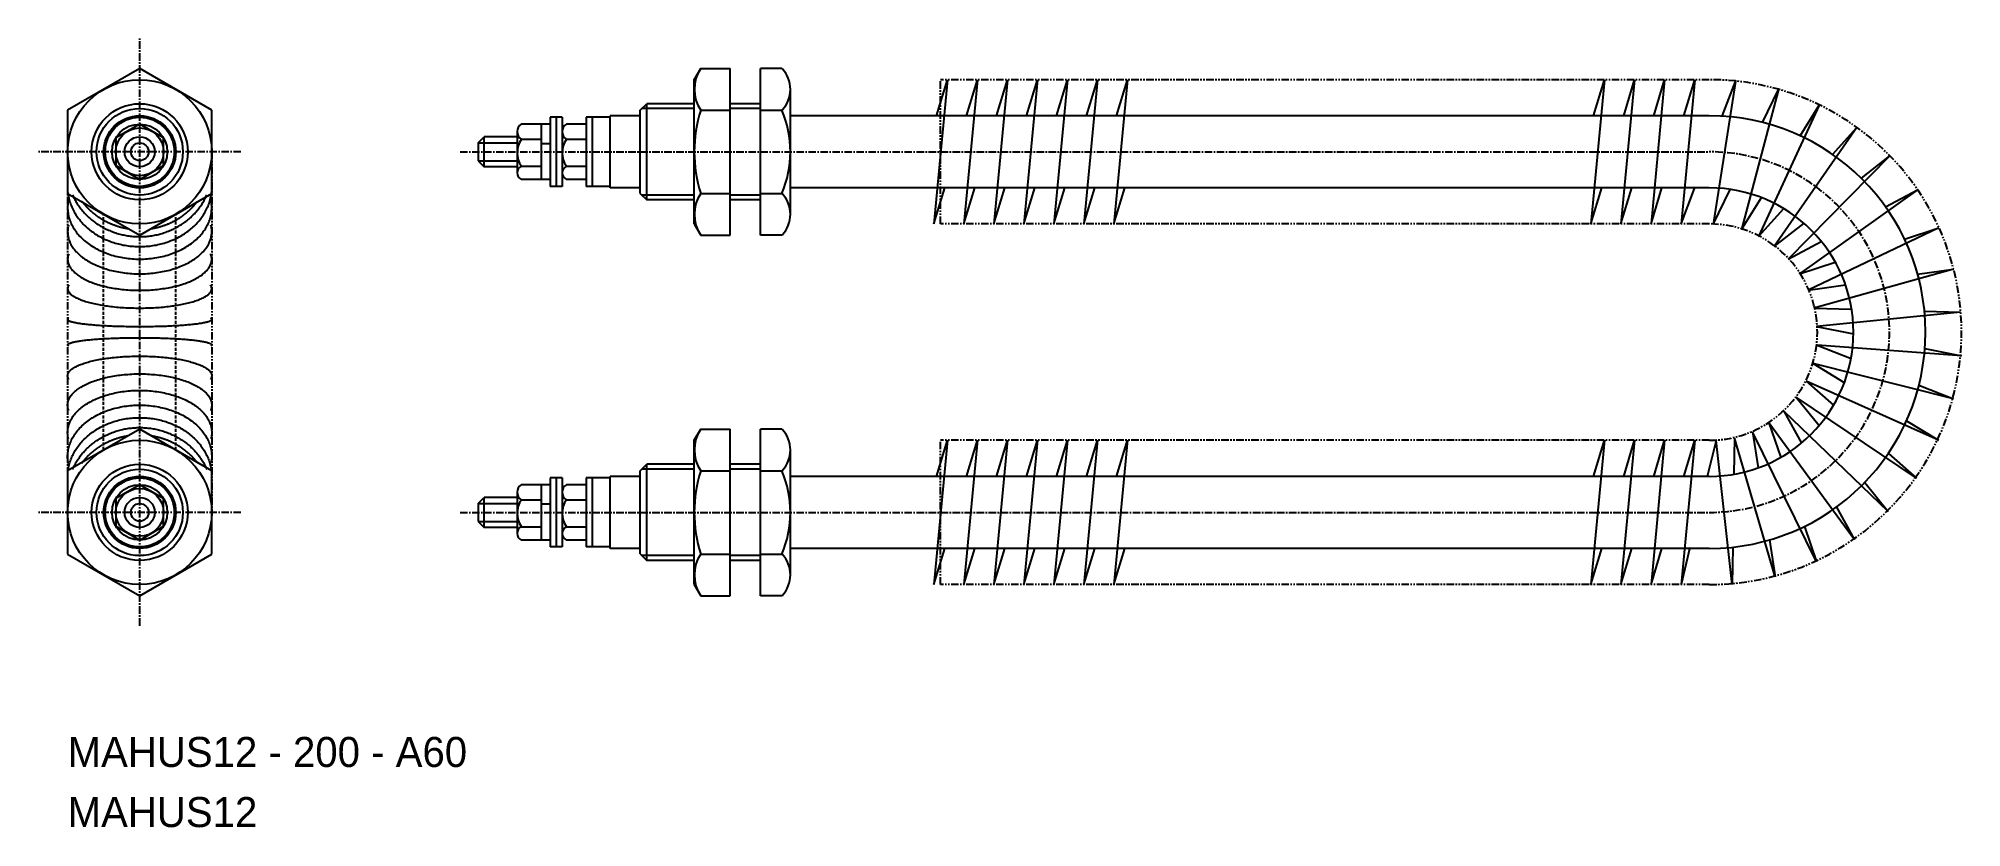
# Model space of a CAD drawing. Extents: x -5 to 315, y 1 to 133.
import ezdxf
from ezdxf.enums import TextEntityAlignment as Align

# ---------------------------------------------------------------- set-up
doc = ezdxf.new("R2010")
doc.units = 0
for name, pattern in [('CENTER', [2, 1.25, -0.25, 0.25, -0.25]), ('DASHED', [0.75, 0.5, -0.25]), ('PHANTOM', [2.5, 1.25, -0.25, 0.25, -0.25, 0.25, -0.25])]:
    doc.linetypes.add(name, pattern=pattern)
doc.layers.get('0').update_dxf_attribs({"linetype": 'CONTINUOUS'})
doc.layers.add('CENTER', color=1, linetype='CENTER')

msp = doc.modelspace()

# ---------------------------------------------------------------- texts
for s, p in [('MAHUS12 - 200 - A60', (0, 10)), ('MAHUS12', (0, 0))]:
    msp.add_text(s, height=5).set_placement(p, align=Align.BOTTOM_LEFT)

# ---------------------------------------------------------------- linework, layer by layer
at = {"color": 7, "linetype": 'CONTINUOUS'}
for p, q in [((12, 127.71), (0, 120.78)), ((24, 120.78), (12, 127.71)), ((104.34, 125.86), (105.41, 127.71)), ((104.34, 101.86), (104.34, 125.86)), ((105.41, 127.71), (110.34, 127.71)), ((110.34, 100), (110.34, 127.71)), ((115.34, 100), (115.34, 127.71)), ((118.94, 127.71), (115.34, 127.71)), ((146.48, 125.86), (144.21, 101.86)), ((144.66, 119.86), (146.48, 125.86)), ((151.48, 125.86), (149.21, 101.86)), ((149.66, 119.86), (151.48, 125.86)), ((156.48, 125.86), (154.21, 101.86)), ((154.66, 119.86), (156.48, 125.86)), ((161.48, 125.86), (159.21, 101.86)), ((159.66, 119.86), (161.48, 125.86)), ((166.48, 125.86), (164.21, 101.86)), ((164.66, 119.86), (166.48, 125.86)), ((171.48, 125.86), (169.21, 101.86)), ((169.66, 119.86), (171.48, 125.86)), ((176.48, 125.86), (174.21, 101.86)), ((174.66, 119.86), (176.48, 125.86)), ((255.91, 125.86), (253.64, 101.86)), ((254.09, 119.86), (255.91, 125.86)), ((260.91, 125.86), (258.64, 101.86)), ((259.09, 119.86), (260.91, 125.86)), ((265.91, 125.86), (263.64, 101.86)), ((264.09, 119.86), (265.91, 125.86)), ((270.91, 125.86), (268.64, 101.86)), ((269.09, 119.86), (270.91, 125.86)), ((277.72, 125.57), (273.99, 101.75)), ((275.51, 119.79), (277.72, 125.57)), ((95.34, 120.77), (96.43, 121.86)), ((96.43, 105.86), (96.43, 121.86)), ((104.34, 121.86), (96.43, 121.86)), ((115.34, 121.86), (110.34, 121.86)), ((120.34, 103.46), (120.34, 124.25)), ((284.86, 124.23), (278.68, 100.92)), ((282.21, 118.75), (284.86, 124.23)), ((0, 120.78), (0, 106.93)), ((24, 106.93), (24, 120.78)), ((80.34, 119.61), (80.34, 108.11)), ((82.34, 119.61), (80.34, 119.61)), ((81.34, 119.61), (81.34, 108.11)), ((82.34, 119.61), (82.34, 108.11)), ((86.34, 119.61), (86.34, 108.11)), ((90.34, 119.61), (86.34, 119.61)), ((87.34, 119.61), (87.34, 108.11)), ((90.34, 107.86), (90.34, 119.86)), ((95.34, 119.86), (90.34, 119.86)), ((95.34, 106.94), (95.34, 120.77)), ((95.34, 107.86), (95.34, 119.86)), ((105.41, 120.78), (110.34, 120.78)), ((115.34, 120.78), (118.94, 120.78)), ((273.34, 119.86), (120.34, 119.86)), ((291.65, 121.64), (281.55, 99.75)), ((288.45, 116.53), (291.65, 121.64)), ((12, 118.46), (8.02, 116.16)), ((8.02, 116.16), (8.02, 111.56)), ((15.98, 116.16), (12, 118.46)), ((15.98, 111.56), (15.98, 116.16)), ((68.34, 115.36), (69.34, 116.36)), ((68.34, 115.36), (68.34, 112.36)), ((69.34, 111.36), (69.34, 116.36)), ((74.84, 116.36), (69.34, 116.36)), ((74.84, 117.21), (74.84, 110.36)), ((80.34, 118.46), (75.54, 118.46)), ((75.54, 115.96), (78.84, 115.96)), ((78.84, 118.46), (78.84, 109.26)), ((86.34, 118.46), (83.04, 118.46)), ((83.04, 115.96), (86.34, 115.96)), ((297.89, 117.91), (284.17, 98.09)), ((293.87, 113.43), (297.89, 117.91)), ((68.34, 112.36), (69.34, 111.36)), ((78.84, 115.26), (80.34, 115.26)), ((110.34, 113.86), (110.34, 113.86)), ((303.4, 113.17), (286.47, 96)), ((298.66, 109.45), (303.4, 113.17)), ((8.02, 111.56), (12, 109.26)), ((12, 109.26), (15.98, 111.56)), ((74.84, 111.36), (69.34, 111.36)), ((75.54, 111.46), (78.84, 111.46)), ((80.34, 109.26), (75.54, 109.26)), ((83.04, 111.46), (86.34, 111.46)), ((86.34, 109.26), (83.04, 109.26)), ((0, 106.93), (12, 100)), ((12, 100), (24, 106.93)), ((82.34, 108.11), (80.34, 108.11)), ((90.34, 108.11), (86.34, 108.11)), ((95.34, 107.86), (90.34, 107.86)), ((95.34, 106.94), (96.43, 105.86)), ((104.34, 105.86), (96.43, 105.86)), ((105.41, 106.93), (110.34, 106.93)), ((110.34, 106.93), (110.34, 106.93)), ((115.34, 105.86), (110.34, 105.86)), ((115.34, 106.93), (118.94, 106.93)), ((273.34, 107.86), (120.34, 107.86)), ((144.21, 101.86), (146.03, 107.86)), ((149.21, 101.86), (151.03, 107.86)), ((154.21, 101.86), (156.03, 107.86)), ((159.21, 101.86), (161.03, 107.86)), ((164.21, 101.86), (166.03, 107.86)), ((169.21, 101.86), (171.03, 107.86)), ((174.21, 101.86), (176.03, 107.86)), ((253.64, 101.86), (255.46, 107.86)), ((258.64, 101.86), (260.46, 107.86)), ((263.64, 101.86), (265.46, 107.86)), ((268.64, 101.86), (270.89, 107.73)), ((273.99, 101.75), (276.82, 107.6)), ((278.68, 100.92), (282.01, 106.24)), ((308, 107.54), (288.37, 93.55)), ((302.7, 104.7), (308, 107.54)), ((281.55, 99.75), (285.74, 104.4)), ((104.34, 101.86), (105.41, 100)), ((105.41, 100), (110.34, 100)), ((118.94, 100), (115.34, 100)), ((284.17, 98.09), (289.1, 101.95)), ((311.57, 101.21), (289.82, 90.81)), ((305.85, 99.32), (311.57, 101.21)), ((286.47, 96), (291.99, 98.96)), ((288.37, 93.55), (294.32, 95.52)), ((313.99, 94.35), (290.77, 87.86)), ((308.03, 93.48), (313.99, 94.35)), ((289.82, 90.81), (296.02, 91.72)), ((290.77, 87.86), (297.03, 87.69)), ((315.19, 87.18), (291.2, 84.79)), ((309.17, 87.35), (315.19, 87.18)), ((291.2, 84.79), (297.34, 83.55)), ((315.32, 79.92), (291.28, 81.69)), ((291.28, 81.69), (296.94, 79.46)), ((309.24, 81.15), (315.32, 79.92)), ((314.02, 72.74), (290.64, 78.62)), ((290.64, 78.62), (295.82, 75.46)), ((311.49, 65.89), (289.48, 75.71)), ((289.48, 75.71), (294.04, 71.7)), ((308.24, 75.01), (314.02, 72.74)), ((303.11, 53.99), (285.74, 70.71)), ((285.74, 70.71), (288.67, 65.39)), ((307.82, 59.58), (287.83, 73.05)), ((287.83, 73.05), (291.63, 68.31)), ((12, 67.71), (0, 60.78)), ((24, 60.78), (12, 67.71)), ((104.34, 65.86), (105.41, 67.71)), ((105.41, 67.71), (110.34, 67.71)), ((110.34, 40), (110.34, 67.71)), ((115.34, 40), (115.34, 67.71)), ((118.94, 67.71), (115.34, 67.71)), ((291.19, 45.65), (280.53, 67.27)), ((280.53, 67.27), (281.47, 61.28)), ((297.51, 49.31), (283.28, 68.77)), ((283.28, 68.77), (285.25, 63.02)), ((306.19, 69.12), (311.49, 65.89)), ((104.34, 41.86), (104.34, 65.86)), ((120.34, 43.46), (120.34, 64.25)), ((146.48, 65.86), (144.21, 41.86)), ((144.66, 59.86), (146.48, 65.86)), ((151.48, 65.86), (149.21, 41.86)), ((149.66, 59.86), (151.48, 65.86)), ((156.48, 65.86), (154.21, 41.86)), ((154.66, 59.86), (156.48, 65.86)), ((161.48, 65.86), (159.21, 41.86)), ((159.66, 59.86), (161.48, 65.86)), ((166.48, 65.86), (164.21, 41.86)), ((164.66, 59.86), (166.48, 65.86)), ((171.48, 65.86), (169.21, 41.86)), ((169.66, 59.86), (171.48, 65.86)), ((176.48, 65.86), (174.21, 41.86)), ((174.66, 59.86), (176.48, 65.86)), ((255.91, 65.86), (253.64, 41.86)), ((254.09, 59.86), (255.91, 65.86)), ((260.91, 65.86), (258.64, 41.86)), ((259.09, 59.86), (260.91, 65.86)), ((265.91, 65.86), (263.64, 41.86)), ((264.09, 59.86), (265.91, 65.86)), ((270.91, 65.86), (268.64, 41.86)), ((269.09, 59.86), (270.91, 65.86)), ((274.46, 65.82), (273.01, 59.86)), ((277.15, 41.86), (274.46, 65.82)), ((277.56, 66.28), (277.45, 60.21)), ((284.33, 43.15), (277.56, 66.28)), ((95.34, 60.77), (96.43, 61.86)), ((96.43, 45.86), (96.43, 61.86)), ((104.34, 61.86), (96.43, 61.86)), ((115.34, 61.86), (110.34, 61.86)), ((303.16, 63.68), (307.82, 59.58)), ((0, 60.78), (0, 46.93)), ((12, 58.46), (8.02, 56.16)), ((15.98, 56.16), (12, 58.46)), ((24, 46.93), (24, 60.78)), ((80.34, 58.46), (75.54, 58.46)), ((78.84, 58.46), (78.84, 49.26)), ((80.34, 59.61), (80.34, 48.11)), ((82.34, 59.61), (80.34, 59.61)), ((81.34, 59.61), (81.34, 48.11)), ((82.34, 59.61), (82.34, 48.11)), ((86.34, 58.46), (83.04, 58.46)), ((86.34, 59.61), (86.34, 48.11)), ((90.34, 59.61), (86.34, 59.61)), ((87.34, 59.61), (87.34, 48.11)), ((90.34, 47.86), (90.34, 59.86)), ((95.34, 59.86), (90.34, 59.86)), ((95.34, 46.94), (95.34, 60.77)), ((95.34, 47.86), (95.34, 59.86)), ((105.41, 60.78), (110.34, 60.78)), ((115.34, 60.78), (118.94, 60.78)), ((273.34, 59.86), (120.34, 59.86)), ((299.23, 58.84), (303.11, 53.99)), ((8.02, 56.16), (8.02, 51.56)), ((15.98, 51.56), (15.98, 56.16)), ((68.34, 55.36), (69.34, 56.36)), ((68.34, 55.36), (68.34, 52.36)), ((69.34, 51.36), (69.34, 56.36)), ((74.84, 56.36), (69.34, 56.36)), ((74.84, 57.21), (74.84, 50.36)), ((75.54, 55.96), (78.84, 55.96)), ((78.84, 55.26), (80.34, 55.26)), ((83.04, 55.96), (86.34, 55.96)), ((294.52, 54.75), (297.51, 49.31)), ((8.02, 51.56), (12, 49.26)), ((12, 49.26), (15.98, 51.56)), ((68.34, 52.36), (69.34, 51.36)), ((74.84, 51.36), (69.34, 51.36)), ((75.54, 51.46), (78.84, 51.46)), ((83.04, 51.46), (86.34, 51.46)), ((110.34, 53.86), (110.34, 53.86)), ((289.18, 51.53), (291.19, 45.65)), ((80.34, 49.26), (75.54, 49.26)), ((82.34, 48.11), (80.34, 48.11)), ((86.34, 49.26), (83.04, 49.26)), ((90.34, 48.11), (86.34, 48.11)), ((277.25, 48.07), (277.15, 41.86)), ((283.37, 49.28), (284.33, 43.15)), ((0, 46.93), (12, 40)), ((12, 40), (24, 46.93)), ((95.34, 47.86), (90.34, 47.86)), ((95.34, 46.94), (96.43, 45.86)), ((104.34, 45.86), (96.43, 45.86)), ((105.41, 46.93), (110.34, 46.93)), ((110.34, 46.93), (110.34, 46.93)), ((115.34, 45.86), (110.34, 45.86)), ((115.34, 46.93), (118.94, 46.93)), ((273.34, 47.86), (120.34, 47.86)), ((144.21, 41.86), (146.03, 47.86)), ((149.21, 41.86), (151.03, 47.86)), ((154.21, 41.86), (156.03, 47.86)), ((159.21, 41.86), (161.03, 47.86)), ((164.21, 41.86), (166.03, 47.86)), ((169.21, 41.86), (171.03, 47.86)), ((174.21, 41.86), (176.03, 47.86)), ((253.64, 41.86), (255.46, 47.86)), ((258.64, 41.86), (260.46, 47.86)), ((263.64, 41.86), (265.46, 47.86)), ((270.13, 48), (268.64, 41.86)), ((104.34, 41.86), (105.41, 40)), ((105.41, 40), (110.34, 40)), ((118.94, 40), (115.34, 40))]:
    msp.add_line(p, q, dxfattribs=at)
at = {"color": 3, "linetype": 'PHANTOM'}
for p, q in [((273.34, 125.86), (145.34, 125.86)), ((145.34, 101.86), (145.34, 125.86)), ((0, 113.86), (0, 53.86)), ((24, 113.86), (24, 53.86)), ((273.34, 101.86), (145.34, 101.86)), ((273.34, 65.86), (145.34, 65.86)), ((145.34, 41.86), (145.34, 65.86)), ((273.34, 41.86), (145.34, 41.86))]:
    msp.add_line(p, q, dxfattribs=at)
at = {"color": 3, "linetype": 'CONTINUOUS'}
for p, q in [((104.34, 121.04), (95.61, 121.04)), ((115.34, 121.04), (110.34, 121.04)), ((68.34, 115.36), (74.84, 115.36)), ((68.34, 112.36), (74.84, 112.36)), ((104.34, 106.67), (95.61, 106.67)), ((115.34, 106.67), (110.34, 106.67)), ((104.34, 61.04), (95.61, 61.04)), ((115.34, 61.04), (110.34, 61.04)), ((68.34, 55.36), (74.84, 55.36)), ((68.34, 52.36), (74.84, 52.36)), ((104.34, 46.67), (95.61, 46.67)), ((115.34, 46.67), (110.34, 46.67))]:
    msp.add_line(p, q, dxfattribs=at)
at = {"color": 3, "linetype": 'DASHED'}
for p, q in [((6, 64.25), (6, 103.46)), ((18, 64.25), (18, 103.46))]:
    msp.add_line(p, q, dxfattribs=at)
at = {"color": 7, "linetype": 'CONTINUOUS'}
for points in [[(0.11, 105.73, 0), (0.07, 105.5, 0), (0.04, 105.27, 0), (0.02, 105.05, 0), (0, 104.82, 0), (0, 104.59, 0), (0, 104.36, 0), (0.02, 104.13, 0), (0.04, 103.9, 0), (0.07, 103.68, 0), (0.11, 103.45, 0), (0.15, 103.22, 0), (0.21, 103, 0), (0.27, 102.77, 0), (0.34, 102.55, 0), (0.42, 102.33, 0), (0.51, 102.11, 0), (0.61, 101.89, 0), (0.71, 101.68, 0), (0.82, 101.46, 0), (0.94, 101.25, 0), (1.07, 101.04, 0), (1.21, 100.83, 0), (1.35, 100.63, 0), (1.5, 100.43, 0), (1.66, 100.23, 0), (1.83, 100.03, 0), (2, 99.84, 0), (2.18, 99.65, 0), (2.37, 99.47, 0), (2.56, 99.29, 0), (2.76, 99.11, 0), (2.97, 98.93, 0), (3.18, 98.76, 0), (3.4, 98.6, 0), (3.63, 98.44, 0), (3.86, 98.28, 0), (4.1, 98.13, 0), (4.34, 97.98, 0), (4.59, 97.84, 0), (4.84, 97.7, 0), (5.1, 97.56, 0), (5.36, 97.43, 0), (5.63, 97.31, 0), (5.91, 97.19, 0), (6.18, 97.08, 0), (6.47, 96.97, 0), (6.75, 96.87, 0), (7.04, 96.77, 0), (7.33, 96.68, 0), (7.63, 96.59, 0), (7.93, 96.51, 0), (8.23, 96.44, 0), (8.53, 96.37, 0), (8.84, 96.31, 0), (9.15, 96.25, 0), (9.46, 96.2, 0), (9.78, 96.15, 0), (10.09, 96.11, 0), (10.41, 96.08, 0), (10.72, 96.05, 0), (11.04, 96.03, 0), (11.36, 96.02, 0), (11.68, 96.01, 0), (12, 96, 0), (12.32, 96.01, 0), (12.64, 96.02, 0), (12.96, 96.03, 0), (13.28, 96.05, 0), (13.59, 96.08, 0), (13.91, 96.11, 0), (14.22, 96.15, 0), (14.54, 96.2, 0), (14.85, 96.25, 0), (15.16, 96.31, 0), (15.47, 96.37, 0), (15.77, 96.44, 0), (16.07, 96.51, 0), (16.37, 96.59, 0), (16.67, 96.68, 0), (16.96, 96.77, 0), (17.25, 96.87, 0), (17.53, 96.97, 0), (17.82, 97.08, 0), (18.09, 97.19, 0), (18.37, 97.31, 0), (18.64, 97.43, 0), (18.9, 97.56, 0), (19.16, 97.7, 0), (19.41, 97.84, 0), (19.66, 97.98, 0), (19.9, 98.13, 0), (20.14, 98.28, 0), (20.37, 98.44, 0), (20.6, 98.6, 0), (20.82, 98.76, 0), (21.03, 98.93, 0), (21.24, 99.11, 0), (21.44, 99.29, 0), (21.63, 99.47, 0), (21.82, 99.65, 0), (22, 99.84, 0), (22.17, 100.03, 0), (22.34, 100.23, 0), (22.5, 100.43, 0), (22.65, 100.63, 0), (22.79, 100.83, 0), (22.93, 101.04, 0), (23.06, 101.25, 0), (23.18, 101.46, 0), (23.29, 101.68, 0), (23.39, 101.89, 0), (23.49, 102.11, 0), (23.58, 102.33, 0), (23.66, 102.55, 0), (23.73, 102.77, 0), (23.79, 103, 0), (23.85, 103.22, 0), (23.89, 103.45, 0), (23.93, 103.68, 0), (23.96, 103.9, 0), (23.98, 104.13, 0), (24, 104.36, 0), (24, 104.59, 0), (24, 104.82, 0), (23.98, 105.05, 0), (23.96, 105.27, 0), (23.93, 105.5, 0), (23.89, 105.73, 0)], [(0.05, 107.08, 0), (0.08, 106.85, 0), (0.12, 106.62, 0), (0.16, 106.4, 0), (0.21, 106.17, 0), (0.26, 105.95, 0), (0.32, 105.72, 0), (0.39, 105.5, 0), (0.46, 105.28, 0), (0.54, 105.06, 0), (0.62, 104.84, 0), (0.72, 104.63, 0), (0.81, 104.41, 0), (0.92, 104.2, 0), (1.03, 103.99, 0), (1.14, 103.78, 0), (1.26, 103.58, 0), (1.39, 103.37, 0), (1.52, 103.17, 0), (1.66, 102.97, 0), (1.8, 102.78, 0), (1.95, 102.58, 0), (2.1, 102.39, 0), (2.26, 102.21, 0), (2.43, 102.02, 0), (2.6, 101.84, 0), (2.77, 101.66, 0), (2.95, 101.49, 0), (3.14, 101.32, 0), (3.32, 101.15, 0), (3.52, 100.99, 0), (3.72, 100.83, 0), (3.92, 100.67, 0), (4.13, 100.52, 0), (4.34, 100.37, 0), (4.55, 100.23, 0), (4.77, 100.09, 0), (5, 99.95, 0), (5.22, 99.82, 0), (5.45, 99.69, 0), (5.69, 99.57, 0), (5.92, 99.45, 0), (6.16, 99.34, 0), (6.41, 99.23, 0), (6.65, 99.13, 0), (6.9, 99.03, 0), (7.16, 98.93, 0), (7.41, 98.84, 0), (7.67, 98.76, 0), (7.93, 98.68, 0), (8.19, 98.6, 0), (8.45, 98.53, 0), (8.72, 98.47, 0), (8.99, 98.41, 0), (9.25, 98.35, 0), (9.52, 98.3, 0), (9.8, 98.26, 0), (10.07, 98.22, 0), (10.34, 98.18, 0), (10.62, 98.15, 0), (10.89, 98.13, 0), (11.17, 98.11, 0), (11.45, 98.1, 0), (11.72, 98.09, 0), (12, 98.09, 0), (12.28, 98.09, 0), (12.55, 98.1, 0), (12.83, 98.11, 0), (13.11, 98.13, 0), (13.38, 98.15, 0), (13.66, 98.18, 0), (13.93, 98.22, 0), (14.2, 98.26, 0), (14.48, 98.3, 0), (14.75, 98.35, 0), (15.01, 98.41, 0), (15.28, 98.47, 0), (15.55, 98.53, 0), (15.81, 98.6, 0), (16.07, 98.68, 0), (16.33, 98.76, 0), (16.59, 98.84, 0), (16.84, 98.93, 0), (17.1, 99.03, 0), (17.35, 99.13, 0), (17.59, 99.23, 0), (17.84, 99.34, 0), (18.08, 99.45, 0), (18.31, 99.57, 0), (18.55, 99.69, 0), (18.78, 99.82, 0), (19, 99.95, 0), (19.23, 100.09, 0), (19.45, 100.23, 0), (19.66, 100.37, 0), (19.87, 100.52, 0), (20.08, 100.67, 0), (20.28, 100.83, 0), (20.48, 100.99, 0), (20.68, 101.15, 0), (20.86, 101.32, 0), (21.05, 101.49, 0), (21.23, 101.66, 0), (21.4, 101.84, 0), (21.57, 102.02, 0), (21.74, 102.21, 0), (21.9, 102.39, 0), (22.05, 102.58, 0), (22.2, 102.78, 0), (22.34, 102.97, 0), (22.48, 103.17, 0), (22.61, 103.37, 0), (22.74, 103.58, 0), (22.86, 103.78, 0), (22.97, 103.99, 0), (23.08, 104.2, 0), (23.19, 104.41, 0), (23.28, 104.63, 0), (23.38, 104.84, 0), (23.46, 105.06, 0), (23.54, 105.28, 0), (23.61, 105.5, 0), (23.68, 105.72, 0), (23.74, 105.95, 0), (23.79, 106.17, 0), (23.84, 106.4, 0), (23.88, 106.62, 0), (23.92, 106.85, 0), (23.95, 107.08, 0)], [(0.83, 106.69, 0), (0.91, 106.5, 0), (1, 106.31, 0), (1.09, 106.13, 0), (1.19, 105.94, 0), (1.29, 105.76, 0), (1.39, 105.58, 0), (1.5, 105.4, 0), (1.61, 105.22, 0), (1.72, 105.04, 0), (1.84, 104.87, 0), (1.96, 104.69, 0), (2.09, 104.53, 0), (2.21, 104.36, 0), (2.34, 104.19, 0), (2.48, 104.03, 0), (2.62, 103.87, 0), (2.76, 103.71, 0), (2.9, 103.55, 0), (3.05, 103.4, 0), (3.2, 103.25, 0), (3.36, 103.1, 0), (3.51, 102.95, 0), (3.67, 102.81, 0), (3.84, 102.67, 0), (4, 102.53, 0), (4.17, 102.39, 0), (4.34, 102.26, 0), (4.52, 102.13, 0), (4.69, 102.01, 0), (4.87, 101.88, 0), (5.06, 101.76, 0), (5.24, 101.65, 0), (5.43, 101.53, 0), (5.62, 101.42, 0), (5.81, 101.32, 0), (6, 101.21, 0), (6.2, 101.11, 0), (6.39, 101.01, 0), (6.59, 100.92, 0), (6.79, 100.83, 0), (7, 100.74, 0), (7.2, 100.66, 0), (7.41, 100.58, 0), (7.62, 100.5, 0), (7.83, 100.43, 0), (8.04, 100.36, 0), (8.25, 100.29, 0), (8.46, 100.23, 0), (8.68, 100.17, 0), (8.89, 100.12, 0), (9.11, 100.07, 0), (9.33, 100.02, 0), (9.55, 99.98, 0), (9.77, 99.94, 0), (9.99, 99.9, 0), (10.21, 99.87, 0), (10.43, 99.84, 0), (10.66, 99.81, 0), (10.88, 99.79, 0), (11.1, 99.78, 0), (11.33, 99.76, 0), (11.55, 99.75, 0), (11.78, 99.75, 0), (12, 99.75, 0), (12.22, 99.75, 0), (12.45, 99.75, 0), (12.67, 99.76, 0), (12.9, 99.78, 0), (13.12, 99.79, 0), (13.34, 99.81, 0), (13.57, 99.84, 0), (13.79, 99.87, 0), (14.01, 99.9, 0), (14.23, 99.94, 0), (14.45, 99.98, 0), (14.67, 100.02, 0), (14.89, 100.07, 0), (15.11, 100.12, 0), (15.32, 100.17, 0), (15.54, 100.23, 0), (15.75, 100.29, 0), (15.96, 100.36, 0), (16.17, 100.43, 0), (16.38, 100.5, 0), (16.59, 100.58, 0), (16.8, 100.66, 0), (17, 100.74, 0), (17.21, 100.83, 0), (17.41, 100.92, 0), (17.61, 101.01, 0), (17.8, 101.11, 0), (18, 101.21, 0), (18.19, 101.32, 0), (18.38, 101.42, 0), (18.57, 101.53, 0), (18.76, 101.65, 0), (18.94, 101.76, 0), (19.13, 101.88, 0), (19.3, 102.01, 0), (19.48, 102.13, 0), (19.66, 102.26, 0), (19.83, 102.39, 0), (20, 102.53, 0), (20.16, 102.67, 0), (20.32, 102.81, 0), (20.49, 102.95, 0), (20.64, 103.1, 0), (20.8, 103.25, 0), (20.95, 103.4, 0), (21.1, 103.55, 0), (21.24, 103.71, 0), (21.38, 103.87, 0), (21.52, 104.03, 0), (21.66, 104.19, 0), (21.79, 104.36, 0), (21.91, 104.53, 0), (22.04, 104.69, 0), (22.16, 104.87, 0), (22.28, 105.04, 0), (22.39, 105.22, 0), (22.5, 105.4, 0), (22.61, 105.58, 0), (22.71, 105.76, 0), (22.81, 105.94, 0), (22.91, 106.13, 0), (23, 106.31, 0), (23.09, 106.5, 0), (23.17, 106.69, 0)], [(2.36, 105.64, 0), (2.4, 105.58, 0), (2.45, 105.53, 0), (2.49, 105.47, 0), (2.53, 105.42, 0), (2.58, 105.36, 0), (2.62, 105.3, 0), (2.67, 105.25, 0), (2.72, 105.19, 0), (2.76, 105.14, 0), (2.81, 105.09, 0), (2.85, 105.03, 0), (2.9, 104.98, 0), (2.95, 104.92, 0), (3, 104.87, 0), (3.05, 104.82, 0), (3.09, 104.77, 0), (3.14, 104.72, 0), (3.19, 104.66, 0), (3.24, 104.61, 0), (3.29, 104.56, 0), (3.34, 104.51, 0), (3.39, 104.46, 0), (3.44, 104.41, 0), (3.49, 104.36, 0), (3.54, 104.31, 0), (3.6, 104.26, 0), (3.65, 104.21, 0), (3.7, 104.16, 0), (3.75, 104.11, 0), (3.81, 104.06, 0), (3.86, 104.02, 0), (3.91, 103.97, 0), (3.97, 103.92, 0), (4.02, 103.87, 0), (4.08, 103.83, 0), (4.13, 103.78, 0), (4.19, 103.73, 0), (4.24, 103.69, 0), (4.3, 103.64, 0), (4.35, 103.6, 0), (4.41, 103.55, 0), (4.46, 103.51, 0), (4.52, 103.46, 0), (4.58, 103.42, 0), (4.64, 103.38, 0), (4.69, 103.33, 0), (4.75, 103.29, 0), (4.81, 103.25, 0), (4.87, 103.21, 0), (4.93, 103.17, 0), (4.98, 103.12, 0), (5.04, 103.08, 0), (5.1, 103.04, 0), (5.16, 103, 0), (5.22, 102.96, 0), (5.28, 102.92, 0), (5.34, 102.88, 0), (5.4, 102.84, 0), (5.46, 102.81, 0), (5.52, 102.77, 0), (5.59, 102.73, 0), (5.65, 102.69, 0), (5.71, 102.65, 0), (5.77, 102.62, 0), (5.83, 102.58, 0), (5.9, 102.54, 0), (5.96, 102.51, 0), (6.02, 102.47, 0), (6.08, 102.44, 0), (6.15, 102.4, 0), (6.21, 102.37, 0), (6.27, 102.34, 0), (6.34, 102.3, 0), (6.4, 102.27, 0), (6.47, 102.24, 0), (6.53, 102.2, 0), (6.6, 102.17, 0), (6.66, 102.14, 0), (6.73, 102.11, 0), (6.79, 102.08, 0), (6.86, 102.05, 0), (6.92, 102.02, 0), (6.99, 101.99, 0), (7.05, 101.96, 0), (7.12, 101.93, 0), (7.19, 101.9, 0), (7.25, 101.87, 0), (7.32, 101.85, 0), (7.39, 101.82, 0), (7.45, 101.79, 0), (7.52, 101.77, 0), (7.59, 101.74, 0), (7.66, 101.71, 0), (7.73, 101.69, 0), (7.79, 101.66, 0), (7.86, 101.64, 0), (7.93, 101.61, 0), (8, 101.59, 0), (8.07, 101.57, 0), (8.14, 101.54, 0), (8.2, 101.52, 0), (8.27, 101.5, 0), (8.34, 101.48, 0), (8.41, 101.46, 0), (8.48, 101.44, 0), (8.55, 101.42, 0), (8.62, 101.4, 0), (8.69, 101.38, 0), (8.76, 101.36, 0), (8.83, 101.34, 0), (8.9, 101.32, 0), (8.97, 101.3, 0), (9.04, 101.28, 0), (9.11, 101.27, 0), (9.18, 101.25, 0), (9.25, 101.23, 0), (9.32, 101.22, 0), (9.39, 101.2, 0), (9.46, 101.19, 0), (9.54, 101.17, 0), (9.61, 101.16, 0), (9.68, 101.14, 0), (9.75, 101.13, 0), (9.82, 101.12, 0), (9.89, 101.11, 0), (9.96, 101.09, 0), (10.03, 101.08, 0), (10.11, 101.07, 0)], [(13.89, 101.07, 0), (13.97, 101.08, 0), (14.04, 101.09, 0), (14.11, 101.11, 0), (14.18, 101.12, 0), (14.25, 101.13, 0), (14.32, 101.14, 0), (14.39, 101.16, 0), (14.46, 101.17, 0), (14.54, 101.19, 0), (14.61, 101.2, 0), (14.68, 101.22, 0), (14.75, 101.23, 0), (14.82, 101.25, 0), (14.89, 101.27, 0), (14.96, 101.28, 0), (15.03, 101.3, 0), (15.1, 101.32, 0), (15.17, 101.34, 0), (15.24, 101.36, 0), (15.31, 101.38, 0), (15.38, 101.4, 0), (15.45, 101.42, 0), (15.52, 101.44, 0), (15.59, 101.46, 0), (15.66, 101.48, 0), (15.73, 101.5, 0), (15.8, 101.52, 0), (15.87, 101.54, 0), (15.93, 101.57, 0), (16, 101.59, 0), (16.07, 101.61, 0), (16.14, 101.64, 0), (16.21, 101.66, 0), (16.27, 101.69, 0), (16.34, 101.71, 0), (16.41, 101.74, 0), (16.48, 101.77, 0), (16.55, 101.79, 0), (16.61, 101.82, 0), (16.68, 101.85, 0), (16.75, 101.87, 0), (16.81, 101.9, 0), (16.88, 101.93, 0), (16.95, 101.96, 0), (17.01, 101.99, 0), (17.08, 102.02, 0), (17.14, 102.05, 0), (17.21, 102.08, 0), (17.27, 102.11, 0), (17.34, 102.14, 0), (17.4, 102.17, 0), (17.47, 102.2, 0), (17.53, 102.24, 0), (17.6, 102.27, 0), (17.66, 102.3, 0), (17.73, 102.34, 0), (17.79, 102.37, 0), (17.85, 102.4, 0), (17.92, 102.44, 0), (17.98, 102.47, 0), (18.04, 102.51, 0), (18.1, 102.54, 0), (18.17, 102.58, 0), (18.23, 102.62, 0), (18.29, 102.65, 0), (18.35, 102.69, 0), (18.41, 102.73, 0), (18.48, 102.77, 0), (18.54, 102.81, 0), (18.6, 102.84, 0), (18.66, 102.88, 0), (18.72, 102.92, 0), (18.78, 102.96, 0), (18.84, 103, 0), (18.9, 103.04, 0), (18.96, 103.08, 0), (19.02, 103.12, 0), (19.07, 103.17, 0), (19.13, 103.21, 0), (19.19, 103.25, 0), (19.25, 103.29, 0), (19.31, 103.33, 0), (19.36, 103.38, 0), (19.42, 103.42, 0), (19.48, 103.46, 0), (19.54, 103.51, 0), (19.59, 103.55, 0), (19.65, 103.6, 0), (19.7, 103.64, 0), (19.76, 103.69, 0), (19.81, 103.73, 0), (19.87, 103.78, 0), (19.92, 103.83, 0), (19.98, 103.87, 0), (20.03, 103.92, 0), (20.09, 103.97, 0), (20.14, 104.02, 0), (20.19, 104.06, 0), (20.25, 104.11, 0), (20.3, 104.16, 0), (20.35, 104.21, 0), (20.4, 104.26, 0), (20.46, 104.31, 0), (20.51, 104.36, 0), (20.56, 104.41, 0), (20.61, 104.46, 0), (20.66, 104.51, 0), (20.71, 104.56, 0), (20.76, 104.61, 0), (20.81, 104.66, 0), (20.86, 104.72, 0), (20.91, 104.77, 0), (20.95, 104.82, 0), (21, 104.87, 0), (21.05, 104.92, 0), (21.1, 104.98, 0), (21.15, 105.03, 0), (21.19, 105.09, 0), (21.24, 105.14, 0), (21.28, 105.19, 0), (21.33, 105.25, 0), (21.38, 105.3, 0), (21.42, 105.36, 0), (21.47, 105.42, 0), (21.51, 105.47, 0), (21.55, 105.53, 0), (21.6, 105.58, 0), (21.64, 105.64, 0)], [(0.14, 101.63, 0), (0.1, 101.44, 0), (0.06, 101.25, 0), (0.03, 101.07, 0), (0.01, 100.88, 0), (0, 100.69, 0), (0, 100.5, 0), (0.01, 100.31, 0), (0.02, 100.12, 0), (0.05, 99.94, 0), (0.08, 99.75, 0), (0.12, 99.56, 0), (0.17, 99.37, 0), (0.23, 99.19, 0), (0.3, 99, 0), (0.37, 98.82, 0), (0.46, 98.64, 0), (0.55, 98.46, 0), (0.65, 98.28, 0), (0.76, 98.1, 0), (0.87, 97.93, 0), (1, 97.75, 0), (1.13, 97.58, 0), (1.27, 97.41, 0), (1.42, 97.24, 0), (1.58, 97.08, 0), (1.74, 96.92, 0), (1.92, 96.76, 0), (2.1, 96.6, 0), (2.28, 96.44, 0), (2.48, 96.29, 0), (2.68, 96.14, 0), (2.88, 96, 0), (3.1, 95.86, 0), (3.32, 95.72, 0), (3.54, 95.58, 0), (3.78, 95.45, 0), (4.01, 95.33, 0), (4.26, 95.2, 0), (4.51, 95.08, 0), (4.76, 94.97, 0), (5.02, 94.86, 0), (5.29, 94.75, 0), (5.56, 94.64, 0), (5.84, 94.55, 0), (6.12, 94.45, 0), (6.4, 94.36, 0), (6.69, 94.27, 0), (6.98, 94.19, 0), (7.28, 94.12, 0), (7.58, 94.05, 0), (7.88, 93.98, 0), (8.18, 93.92, 0), (8.49, 93.86, 0), (8.8, 93.81, 0), (9.12, 93.76, 0), (9.43, 93.71, 0), (9.75, 93.68, 0), (10.07, 93.64, 0), (10.39, 93.62, 0), (10.71, 93.59, 0), (11.03, 93.58, 0), (11.35, 93.56, 0), (11.68, 93.56, 0), (12, 93.55, 0), (12.32, 93.56, 0), (12.65, 93.56, 0), (12.97, 93.58, 0), (13.29, 93.59, 0), (13.61, 93.62, 0), (13.93, 93.64, 0), (14.25, 93.68, 0), (14.57, 93.71, 0), (14.88, 93.76, 0), (15.2, 93.81, 0), (15.51, 93.86, 0), (15.82, 93.92, 0), (16.12, 93.98, 0), (16.42, 94.05, 0), (16.72, 94.12, 0), (17.02, 94.19, 0), (17.31, 94.27, 0), (17.6, 94.36, 0), (17.88, 94.45, 0), (18.16, 94.55, 0), (18.44, 94.64, 0), (18.71, 94.75, 0), (18.98, 94.86, 0), (19.24, 94.97, 0), (19.49, 95.08, 0), (19.74, 95.2, 0), (19.99, 95.33, 0), (20.22, 95.45, 0), (20.46, 95.58, 0), (20.68, 95.72, 0), (20.9, 95.86, 0), (21.12, 96, 0), (21.32, 96.14, 0), (21.52, 96.29, 0), (21.72, 96.44, 0), (21.9, 96.6, 0), (22.08, 96.76, 0), (22.26, 96.92, 0), (22.42, 97.08, 0), (22.58, 97.24, 0), (22.73, 97.41, 0), (22.87, 97.58, 0), (23, 97.75, 0), (23.13, 97.93, 0), (23.24, 98.1, 0), (23.35, 98.28, 0), (23.45, 98.46, 0), (23.54, 98.64, 0), (23.63, 98.82, 0), (23.7, 99, 0), (23.77, 99.19, 0), (23.83, 99.37, 0), (23.88, 99.56, 0), (23.92, 99.75, 0), (23.95, 99.94, 0), (23.98, 100.12, 0), (23.99, 100.31, 0), (24, 100.5, 0), (24, 100.69, 0), (23.99, 100.88, 0), (23.97, 101.07, 0), (23.94, 101.25, 0), (23.9, 101.44, 0), (23.86, 101.63, 0)], [(0.18, 96.9, 0), (0.13, 96.76, 0), (0.08, 96.62, 0), (0.05, 96.48, 0), (0.02, 96.34, 0), (0.01, 96.2, 0), (0, 96.05, 0), (0, 95.91, 0), (0.01, 95.77, 0), (0.03, 95.63, 0), (0.06, 95.49, 0), (0.1, 95.35, 0), (0.14, 95.21, 0), (0.2, 95.07, 0), (0.26, 94.93, 0), (0.33, 94.79, 0), (0.41, 94.65, 0), (0.5, 94.52, 0), (0.6, 94.38, 0), (0.71, 94.25, 0), (0.82, 94.12, 0), (0.95, 93.99, 0), (1.08, 93.86, 0), (1.22, 93.73, 0), (1.36, 93.6, 0), (1.52, 93.48, 0), (1.68, 93.35, 0), (1.85, 93.23, 0), (2.03, 93.11, 0), (2.22, 93, 0), (2.41, 92.88, 0), (2.61, 92.77, 0), (2.82, 92.66, 0), (3.03, 92.56, 0), (3.25, 92.45, 0), (3.48, 92.35, 0), (3.71, 92.25, 0), (3.95, 92.15, 0), (4.2, 92.06, 0), (4.45, 91.97, 0), (4.7, 91.88, 0), (4.97, 91.8, 0), (5.23, 91.72, 0), (5.51, 91.64, 0), (5.78, 91.56, 0), (6.06, 91.49, 0), (6.35, 91.42, 0), (6.64, 91.36, 0), (6.94, 91.3, 0), (7.23, 91.24, 0), (7.54, 91.18, 0), (7.84, 91.13, 0), (8.15, 91.09, 0), (8.46, 91.04, 0), (8.77, 91, 0), (9.09, 90.97, 0), (9.41, 90.93, 0), (9.73, 90.9, 0), (10.05, 90.88, 0), (10.37, 90.86, 0), (10.7, 90.84, 0), (11.02, 90.83, 0), (11.35, 90.82, 0), (11.67, 90.81, 0), (12, 90.81, 0), (12.33, 90.81, 0), (12.65, 90.82, 0), (12.98, 90.83, 0), (13.3, 90.84, 0), (13.63, 90.86, 0), (13.95, 90.88, 0), (14.27, 90.9, 0), (14.59, 90.93, 0), (14.91, 90.97, 0), (15.23, 91, 0), (15.54, 91.04, 0), (15.85, 91.09, 0), (16.16, 91.13, 0), (16.46, 91.18, 0), (16.77, 91.24, 0), (17.06, 91.3, 0), (17.36, 91.36, 0), (17.65, 91.42, 0), (17.94, 91.49, 0), (18.22, 91.56, 0), (18.49, 91.64, 0), (18.77, 91.72, 0), (19.03, 91.8, 0), (19.3, 91.88, 0), (19.55, 91.97, 0), (19.8, 92.06, 0), (20.05, 92.15, 0), (20.29, 92.25, 0), (20.52, 92.35, 0), (20.75, 92.45, 0), (20.97, 92.56, 0), (21.18, 92.66, 0), (21.39, 92.77, 0), (21.59, 92.88, 0), (21.78, 93, 0), (21.97, 93.11, 0), (22.15, 93.23, 0), (22.32, 93.35, 0), (22.48, 93.48, 0), (22.64, 93.6, 0), (22.78, 93.73, 0), (22.92, 93.86, 0), (23.05, 93.99, 0), (23.18, 94.12, 0), (23.29, 94.25, 0), (23.4, 94.38, 0), (23.5, 94.52, 0), (23.59, 94.65, 0), (23.67, 94.79, 0), (23.74, 94.93, 0), (23.8, 95.07, 0), (23.86, 95.21, 0), (23.9, 95.35, 0), (23.94, 95.49, 0), (23.97, 95.63, 0), (23.99, 95.77, 0), (24, 95.91, 0), (24, 96.05, 0), (23.99, 96.2, 0), (23.98, 96.34, 0), (23.95, 96.48, 0), (23.92, 96.62, 0), (23.87, 96.76, 0), (23.82, 96.9, 0)], [(0.22, 91.72, 0), (0.16, 91.63, 0), (0.11, 91.54, 0), (0.07, 91.46, 0), (0.04, 91.37, 0), (0.02, 91.28, 0), (0, 91.19, 0), (0, 91.1, 0), (0.01, 91.01, 0), (0.02, 90.92, 0), (0.04, 90.83, 0), (0.08, 90.74, 0), (0.12, 90.65, 0), (0.17, 90.57, 0), (0.23, 90.48, 0), (0.3, 90.39, 0), (0.37, 90.3, 0), (0.46, 90.22, 0), (0.55, 90.13, 0), (0.66, 90.05, 0), (0.77, 89.96, 0), (0.89, 89.88, 0), (1.02, 89.8, 0), (1.16, 89.72, 0), (1.3, 89.64, 0), (1.45, 89.56, 0), (1.62, 89.48, 0), (1.79, 89.4, 0), (1.96, 89.33, 0), (2.15, 89.25, 0), (2.34, 89.18, 0), (2.54, 89.11, 0), (2.75, 89.04, 0), (2.96, 88.97, 0), (3.18, 88.9, 0), (3.41, 88.84, 0), (3.64, 88.78, 0), (3.88, 88.71, 0), (4.13, 88.66, 0), (4.38, 88.6, 0), (4.64, 88.54, 0), (4.9, 88.49, 0), (5.17, 88.44, 0), (5.44, 88.39, 0), (5.72, 88.34, 0), (6.01, 88.29, 0), (6.3, 88.25, 0), (6.59, 88.21, 0), (6.88, 88.17, 0), (7.19, 88.13, 0), (7.49, 88.1, 0), (7.8, 88.06, 0), (8.11, 88.03, 0), (8.42, 88.01, 0), (8.74, 87.98, 0), (9.06, 87.96, 0), (9.38, 87.94, 0), (9.7, 87.92, 0), (10.03, 87.9, 0), (10.35, 87.89, 0), (10.68, 87.88, 0), (11.01, 87.87, 0), (11.34, 87.86, 0), (11.67, 87.86, 0), (12, 87.86, 0), (12.33, 87.86, 0), (12.66, 87.86, 0), (12.99, 87.87, 0), (13.32, 87.88, 0), (13.65, 87.89, 0), (13.97, 87.9, 0), (14.3, 87.92, 0), (14.62, 87.94, 0), (14.94, 87.96, 0), (15.26, 87.98, 0), (15.58, 88.01, 0), (15.89, 88.03, 0), (16.2, 88.06, 0), (16.51, 88.1, 0), (16.81, 88.13, 0), (17.11, 88.17, 0), (17.41, 88.21, 0), (17.7, 88.25, 0), (17.99, 88.29, 0), (18.28, 88.34, 0), (18.56, 88.39, 0), (18.83, 88.44, 0), (19.1, 88.49, 0), (19.36, 88.54, 0), (19.62, 88.6, 0), (19.87, 88.66, 0), (20.12, 88.71, 0), (20.36, 88.78, 0), (20.59, 88.84, 0), (20.82, 88.9, 0), (21.04, 88.97, 0), (21.25, 89.04, 0), (21.46, 89.11, 0), (21.66, 89.18, 0), (21.85, 89.25, 0), (22.04, 89.33, 0), (22.21, 89.4, 0), (22.38, 89.48, 0), (22.55, 89.56, 0), (22.7, 89.64, 0), (22.84, 89.72, 0), (22.98, 89.8, 0), (23.11, 89.88, 0), (23.23, 89.96, 0), (23.34, 90.05, 0), (23.45, 90.13, 0), (23.54, 90.22, 0), (23.63, 90.3, 0), (23.7, 90.39, 0), (23.77, 90.48, 0), (23.83, 90.57, 0), (23.88, 90.65, 0), (23.92, 90.74, 0), (23.96, 90.83, 0), (23.98, 90.92, 0), (23.99, 91.01, 0), (24, 91.1, 0), (24, 91.19, 0), (23.98, 91.28, 0), (23.96, 91.37, 0), (23.93, 91.46, 0), (23.89, 91.54, 0), (23.84, 91.63, 0), (23.78, 91.72, 0)], [(0.18, 86.19, 0), (0.12, 86.16, 0), (0.08, 86.13, 0), (0.05, 86.09, 0), (0.02, 86.06, 0), (0.01, 86.03, 0), (0, 86, 0), (0, 85.96, 0), (0.01, 85.93, 0), (0.03, 85.9, 0), (0.06, 85.86, 0), (0.1, 85.83, 0), (0.14, 85.8, 0), (0.2, 85.77, 0), (0.26, 85.74, 0), (0.34, 85.7, 0), (0.42, 85.67, 0), (0.51, 85.64, 0), (0.6, 85.61, 0), (0.71, 85.58, 0), (0.83, 85.55, 0), (0.95, 85.52, 0), (1.08, 85.49, 0), (1.22, 85.46, 0), (1.37, 85.43, 0), (1.52, 85.4, 0), (1.69, 85.37, 0), (1.86, 85.35, 0), (2.03, 85.32, 0), (2.22, 85.29, 0), (2.41, 85.26, 0), (2.61, 85.24, 0), (2.82, 85.21, 0), (3.03, 85.19, 0), (3.25, 85.17, 0), (3.48, 85.14, 0), (3.71, 85.12, 0), (3.95, 85.1, 0), (4.2, 85.08, 0), (4.45, 85.05, 0), (4.71, 85.03, 0), (4.97, 85.01, 0), (5.24, 85, 0), (5.51, 84.98, 0), (5.79, 84.96, 0), (6.07, 84.94, 0), (6.35, 84.93, 0), (6.64, 84.91, 0), (6.94, 84.9, 0), (7.24, 84.89, 0), (7.54, 84.87, 0), (7.84, 84.86, 0), (8.15, 84.85, 0), (8.46, 84.84, 0), (8.77, 84.83, 0), (9.09, 84.82, 0), (9.41, 84.82, 0), (9.73, 84.81, 0), (10.05, 84.8, 0), (10.37, 84.8, 0), (10.7, 84.79, 0), (11.02, 84.79, 0), (11.35, 84.79, 0), (11.67, 84.79, 0), (12, 84.79, 0), (12.33, 84.79, 0), (12.65, 84.79, 0), (12.98, 84.79, 0), (13.3, 84.79, 0), (13.63, 84.8, 0), (13.95, 84.8, 0), (14.27, 84.81, 0), (14.59, 84.82, 0), (14.91, 84.82, 0), (15.23, 84.83, 0), (15.54, 84.84, 0), (15.85, 84.85, 0), (16.16, 84.86, 0), (16.46, 84.87, 0), (16.76, 84.89, 0), (17.06, 84.9, 0), (17.36, 84.91, 0), (17.65, 84.93, 0), (17.93, 84.94, 0), (18.21, 84.96, 0), (18.49, 84.98, 0), (18.76, 85, 0), (19.03, 85.01, 0), (19.29, 85.03, 0), (19.55, 85.05, 0), (19.8, 85.08, 0), (20.05, 85.1, 0), (20.29, 85.12, 0), (20.52, 85.14, 0), (20.75, 85.17, 0), (20.97, 85.19, 0), (21.18, 85.21, 0), (21.39, 85.24, 0), (21.59, 85.26, 0), (21.78, 85.29, 0), (21.97, 85.32, 0), (22.14, 85.35, 0), (22.31, 85.37, 0), (22.48, 85.4, 0), (22.63, 85.43, 0), (22.78, 85.46, 0), (22.92, 85.49, 0), (23.05, 85.52, 0), (23.17, 85.55, 0), (23.29, 85.58, 0), (23.4, 85.61, 0), (23.49, 85.64, 0), (23.58, 85.67, 0), (23.66, 85.7, 0), (23.74, 85.74, 0), (23.8, 85.77, 0), (23.86, 85.8, 0), (23.9, 85.83, 0), (23.94, 85.86, 0), (23.97, 85.9, 0), (23.99, 85.93, 0), (24, 85.96, 0), (24, 86, 0), (23.99, 86.03, 0), (23.98, 86.06, 0), (23.95, 86.09, 0), (23.92, 86.13, 0), (23.88, 86.16, 0), (23.82, 86.19, 0)], [(0.18, 81.52, 0), (0.12, 81.56, 0), (0.08, 81.59, 0), (0.05, 81.62, 0), (0.02, 81.65, 0), (0.01, 81.69, 0), (0, 81.72, 0), (0, 81.75, 0), (0.01, 81.78, 0), (0.03, 81.82, 0), (0.06, 81.85, 0), (0.1, 81.88, 0), (0.14, 81.91, 0), (0.2, 81.94, 0), (0.26, 81.98, 0), (0.34, 82.01, 0), (0.42, 82.04, 0), (0.51, 82.07, 0), (0.6, 82.1, 0), (0.71, 82.13, 0), (0.83, 82.16, 0), (0.95, 82.19, 0), (1.08, 82.22, 0), (1.22, 82.25, 0), (1.37, 82.28, 0), (1.52, 82.31, 0), (1.69, 82.34, 0), (1.86, 82.37, 0), (2.03, 82.39, 0), (2.22, 82.42, 0), (2.41, 82.45, 0), (2.61, 82.47, 0), (2.82, 82.5, 0), (3.03, 82.52, 0), (3.25, 82.55, 0), (3.48, 82.57, 0), (3.71, 82.59, 0), (3.95, 82.62, 0), (4.2, 82.64, 0), (4.45, 82.66, 0), (4.71, 82.68, 0), (4.97, 82.7, 0), (5.24, 82.72, 0), (5.51, 82.74, 0), (5.79, 82.75, 0), (6.07, 82.77, 0), (6.35, 82.78, 0), (6.64, 82.8, 0), (6.94, 82.81, 0), (7.24, 82.83, 0), (7.54, 82.84, 0), (7.84, 82.85, 0), (8.15, 82.86, 0), (8.46, 82.87, 0), (8.77, 82.88, 0), (9.09, 82.89, 0), (9.41, 82.9, 0), (9.73, 82.9, 0), (10.05, 82.91, 0), (10.37, 82.91, 0), (10.7, 82.92, 0), (11.02, 82.92, 0), (11.35, 82.92, 0), (11.67, 82.93, 0), (12, 82.93, 0), (12.33, 82.93, 0), (12.65, 82.92, 0), (12.98, 82.92, 0), (13.3, 82.92, 0), (13.63, 82.91, 0), (13.95, 82.91, 0), (14.27, 82.9, 0), (14.59, 82.9, 0), (14.91, 82.89, 0), (15.23, 82.88, 0), (15.54, 82.87, 0), (15.85, 82.86, 0), (16.16, 82.85, 0), (16.46, 82.84, 0), (16.76, 82.83, 0), (17.06, 82.81, 0), (17.36, 82.8, 0), (17.65, 82.78, 0), (17.93, 82.77, 0), (18.21, 82.75, 0), (18.49, 82.74, 0), (18.76, 82.72, 0), (19.03, 82.7, 0), (19.29, 82.68, 0), (19.55, 82.66, 0), (19.8, 82.64, 0), (20.05, 82.62, 0), (20.29, 82.59, 0), (20.52, 82.57, 0), (20.75, 82.55, 0), (20.97, 82.52, 0), (21.18, 82.5, 0), (21.39, 82.47, 0), (21.59, 82.45, 0), (21.78, 82.42, 0), (21.97, 82.39, 0), (22.14, 82.37, 0), (22.31, 82.34, 0), (22.48, 82.31, 0), (22.63, 82.28, 0), (22.78, 82.25, 0), (22.92, 82.22, 0), (23.05, 82.19, 0), (23.17, 82.16, 0), (23.29, 82.13, 0), (23.4, 82.1, 0), (23.49, 82.07, 0), (23.58, 82.04, 0), (23.66, 82.01, 0), (23.74, 81.98, 0), (23.8, 81.94, 0), (23.86, 81.91, 0), (23.9, 81.88, 0), (23.94, 81.85, 0), (23.97, 81.82, 0), (23.99, 81.78, 0), (24, 81.75, 0), (24, 81.72, 0), (23.99, 81.69, 0), (23.98, 81.65, 0), (23.95, 81.62, 0), (23.92, 81.59, 0), (23.88, 81.56, 0), (23.82, 81.52, 0)], [(0.22, 75.99, 0), (0.16, 76.08, 0), (0.11, 76.17, 0), (0.07, 76.26, 0), (0.04, 76.35, 0), (0.02, 76.43, 0), (0, 76.52, 0), (0, 76.61, 0), (0.01, 76.7, 0), (0.02, 76.79, 0), (0.04, 76.88, 0), (0.08, 76.97, 0), (0.12, 77.06, 0), (0.17, 77.15, 0), (0.23, 77.23, 0), (0.3, 77.32, 0), (0.37, 77.41, 0), (0.46, 77.5, 0), (0.55, 77.58, 0), (0.66, 77.67, 0), (0.77, 77.75, 0), (0.89, 77.83, 0), (1.02, 77.92, 0), (1.16, 78, 0), (1.3, 78.08, 0), (1.45, 78.16, 0), (1.62, 78.23, 0), (1.79, 78.31, 0), (1.96, 78.39, 0), (2.15, 78.46, 0), (2.34, 78.53, 0), (2.54, 78.6, 0), (2.75, 78.67, 0), (2.96, 78.74, 0), (3.18, 78.81, 0), (3.41, 78.87, 0), (3.64, 78.94, 0), (3.88, 79, 0), (4.13, 79.06, 0), (4.38, 79.12, 0), (4.64, 79.17, 0), (4.9, 79.22, 0), (5.17, 79.28, 0), (5.44, 79.33, 0), (5.72, 79.37, 0), (6.01, 79.42, 0), (6.3, 79.46, 0), (6.59, 79.5, 0), (6.88, 79.54, 0), (7.19, 79.58, 0), (7.49, 79.62, 0), (7.8, 79.65, 0), (8.11, 79.68, 0), (8.42, 79.71, 0), (8.74, 79.73, 0), (9.06, 79.75, 0), (9.38, 79.78, 0), (9.7, 79.79, 0), (10.03, 79.81, 0), (10.35, 79.82, 0), (10.68, 79.83, 0), (11.01, 79.84, 0), (11.34, 79.85, 0), (11.67, 79.85, 0), (12, 79.85, 0), (12.33, 79.85, 0), (12.66, 79.85, 0), (12.99, 79.84, 0), (13.32, 79.83, 0), (13.65, 79.82, 0), (13.97, 79.81, 0), (14.3, 79.79, 0), (14.62, 79.78, 0), (14.94, 79.75, 0), (15.26, 79.73, 0), (15.58, 79.71, 0), (15.89, 79.68, 0), (16.2, 79.65, 0), (16.51, 79.62, 0), (16.81, 79.58, 0), (17.11, 79.54, 0), (17.41, 79.5, 0), (17.7, 79.46, 0), (17.99, 79.42, 0), (18.28, 79.37, 0), (18.56, 79.33, 0), (18.83, 79.28, 0), (19.1, 79.22, 0), (19.36, 79.17, 0), (19.62, 79.12, 0), (19.87, 79.06, 0), (20.12, 79, 0), (20.36, 78.94, 0), (20.59, 78.87, 0), (20.82, 78.81, 0), (21.04, 78.74, 0), (21.25, 78.67, 0), (21.46, 78.6, 0), (21.66, 78.53, 0), (21.85, 78.46, 0), (22.04, 78.39, 0), (22.21, 78.31, 0), (22.38, 78.23, 0), (22.55, 78.16, 0), (22.7, 78.08, 0), (22.84, 78, 0), (22.98, 77.92, 0), (23.11, 77.83, 0), (23.23, 77.75, 0), (23.34, 77.67, 0), (23.45, 77.58, 0), (23.54, 77.5, 0), (23.63, 77.41, 0), (23.7, 77.32, 0), (23.77, 77.23, 0), (23.83, 77.15, 0), (23.88, 77.06, 0), (23.92, 76.97, 0), (23.96, 76.88, 0), (23.98, 76.79, 0), (23.99, 76.7, 0), (24, 76.61, 0), (24, 76.52, 0), (23.98, 76.43, 0), (23.96, 76.35, 0), (23.93, 76.26, 0), (23.89, 76.17, 0), (23.84, 76.08, 0), (23.78, 75.99, 0)], [(0.18, 70.81, 0), (0.13, 70.95, 0), (0.08, 71.09, 0), (0.05, 71.23, 0), (0.02, 71.38, 0), (0.01, 71.52, 0), (0, 71.66, 0), (0, 71.8, 0), (0.01, 71.94, 0), (0.03, 72.08, 0), (0.06, 72.22, 0), (0.1, 72.37, 0), (0.14, 72.51, 0), (0.2, 72.64, 0), (0.26, 72.78, 0), (0.33, 72.92, 0), (0.41, 73.06, 0), (0.5, 73.2, 0), (0.6, 73.33, 0), (0.71, 73.46, 0), (0.82, 73.6, 0), (0.95, 73.73, 0), (1.08, 73.86, 0), (1.22, 73.99, 0), (1.36, 74.11, 0), (1.52, 74.24, 0), (1.68, 74.36, 0), (1.85, 74.48, 0), (2.03, 74.6, 0), (2.22, 74.71, 0), (2.41, 74.83, 0), (2.61, 74.94, 0), (2.82, 75.05, 0), (3.03, 75.16, 0), (3.25, 75.26, 0), (3.48, 75.36, 0), (3.71, 75.46, 0), (3.95, 75.56, 0), (4.2, 75.65, 0), (4.45, 75.74, 0), (4.7, 75.83, 0), (4.97, 75.92, 0), (5.23, 76, 0), (5.51, 76.08, 0), (5.78, 76.15, 0), (6.06, 76.22, 0), (6.35, 76.29, 0), (6.64, 76.36, 0), (6.94, 76.42, 0), (7.23, 76.47, 0), (7.54, 76.53, 0), (7.84, 76.58, 0), (8.15, 76.63, 0), (8.46, 76.67, 0), (8.77, 76.71, 0), (9.09, 76.75, 0), (9.41, 76.78, 0), (9.73, 76.81, 0), (10.05, 76.83, 0), (10.37, 76.85, 0), (10.7, 76.87, 0), (11.02, 76.89, 0), (11.35, 76.89, 0), (11.67, 76.9, 0), (12, 76.9, 0), (12.33, 76.9, 0), (12.65, 76.89, 0), (12.98, 76.89, 0), (13.3, 76.87, 0), (13.63, 76.85, 0), (13.95, 76.83, 0), (14.27, 76.81, 0), (14.59, 76.78, 0), (14.91, 76.75, 0), (15.23, 76.71, 0), (15.54, 76.67, 0), (15.85, 76.63, 0), (16.16, 76.58, 0), (16.46, 76.53, 0), (16.77, 76.47, 0), (17.06, 76.42, 0), (17.36, 76.36, 0), (17.65, 76.29, 0), (17.94, 76.22, 0), (18.22, 76.15, 0), (18.49, 76.08, 0), (18.77, 76, 0), (19.03, 75.92, 0), (19.3, 75.83, 0), (19.55, 75.74, 0), (19.8, 75.65, 0), (20.05, 75.56, 0), (20.29, 75.46, 0), (20.52, 75.36, 0), (20.75, 75.26, 0), (20.97, 75.16, 0), (21.18, 75.05, 0), (21.39, 74.94, 0), (21.59, 74.83, 0), (21.78, 74.71, 0), (21.97, 74.6, 0), (22.15, 74.48, 0), (22.32, 74.36, 0), (22.48, 74.24, 0), (22.64, 74.11, 0), (22.78, 73.99, 0), (22.92, 73.86, 0), (23.05, 73.73, 0), (23.18, 73.6, 0), (23.29, 73.46, 0), (23.4, 73.33, 0), (23.5, 73.2, 0), (23.59, 73.06, 0), (23.67, 72.92, 0), (23.74, 72.78, 0), (23.8, 72.64, 0), (23.86, 72.51, 0), (23.9, 72.37, 0), (23.94, 72.22, 0), (23.97, 72.08, 0), (23.99, 71.94, 0), (24, 71.8, 0), (24, 71.66, 0), (23.99, 71.52, 0), (23.98, 71.38, 0), (23.95, 71.23, 0), (23.92, 71.09, 0), (23.87, 70.95, 0), (23.82, 70.81, 0)], [(0.14, 66.08, 0), (0.1, 66.27, 0), (0.06, 66.46, 0), (0.03, 66.65, 0), (0.01, 66.83, 0), (0, 67.02, 0), (0, 67.21, 0), (0.01, 67.4, 0), (0.02, 67.59, 0), (0.05, 67.78, 0), (0.08, 67.96, 0), (0.12, 68.15, 0), (0.17, 68.34, 0), (0.23, 68.52, 0), (0.3, 68.71, 0), (0.37, 68.89, 0), (0.46, 69.07, 0), (0.55, 69.25, 0), (0.65, 69.43, 0), (0.76, 69.61, 0), (0.87, 69.79, 0), (1, 69.96, 0), (1.13, 70.13, 0), (1.27, 70.3, 0), (1.42, 70.47, 0), (1.58, 70.64, 0), (1.74, 70.8, 0), (1.92, 70.96, 0), (2.1, 71.11, 0), (2.28, 71.27, 0), (2.48, 71.42, 0), (2.68, 71.57, 0), (2.88, 71.71, 0), (3.1, 71.86, 0), (3.32, 71.99, 0), (3.54, 72.13, 0), (3.78, 72.26, 0), (4.01, 72.39, 0), (4.26, 72.51, 0), (4.51, 72.63, 0), (4.76, 72.75, 0), (5.02, 72.86, 0), (5.29, 72.96, 0), (5.56, 73.07, 0), (5.84, 73.17, 0), (6.12, 73.26, 0), (6.4, 73.35, 0), (6.69, 73.44, 0), (6.98, 73.52, 0), (7.28, 73.6, 0), (7.58, 73.67, 0), (7.88, 73.73, 0), (8.18, 73.8, 0), (8.49, 73.85, 0), (8.8, 73.91, 0), (9.12, 73.96, 0), (9.43, 74, 0), (9.75, 74.04, 0), (10.07, 74.07, 0), (10.39, 74.1, 0), (10.71, 74.12, 0), (11.03, 74.14, 0), (11.35, 74.15, 0), (11.68, 74.16, 0), (12, 74.16, 0), (12.32, 74.16, 0), (12.65, 74.15, 0), (12.97, 74.14, 0), (13.29, 74.12, 0), (13.61, 74.1, 0), (13.93, 74.07, 0), (14.25, 74.04, 0), (14.57, 74, 0), (14.88, 73.96, 0), (15.2, 73.91, 0), (15.51, 73.85, 0), (15.82, 73.8, 0), (16.12, 73.73, 0), (16.42, 73.67, 0), (16.72, 73.6, 0), (17.02, 73.52, 0), (17.31, 73.44, 0), (17.6, 73.35, 0), (17.88, 73.26, 0), (18.16, 73.17, 0), (18.44, 73.07, 0), (18.71, 72.96, 0), (18.98, 72.86, 0), (19.24, 72.75, 0), (19.49, 72.63, 0), (19.74, 72.51, 0), (19.99, 72.39, 0), (20.22, 72.26, 0), (20.46, 72.13, 0), (20.68, 71.99, 0), (20.9, 71.86, 0), (21.12, 71.71, 0), (21.32, 71.57, 0), (21.52, 71.42, 0), (21.72, 71.27, 0), (21.9, 71.11, 0), (22.08, 70.96, 0), (22.26, 70.8, 0), (22.42, 70.64, 0), (22.58, 70.47, 0), (22.73, 70.3, 0), (22.87, 70.13, 0), (23, 69.96, 0), (23.13, 69.79, 0), (23.24, 69.61, 0), (23.35, 69.43, 0), (23.45, 69.25, 0), (23.54, 69.07, 0), (23.63, 68.89, 0), (23.7, 68.71, 0), (23.77, 68.52, 0), (23.83, 68.34, 0), (23.88, 68.15, 0), (23.92, 67.96, 0), (23.95, 67.78, 0), (23.98, 67.59, 0), (23.99, 67.4, 0), (24, 67.21, 0), (24, 67.02, 0), (23.99, 66.83, 0), (23.97, 66.65, 0), (23.94, 66.46, 0), (23.9, 66.27, 0), (23.86, 66.08, 0)], [(0.11, 61.99, 0), (0.07, 62.21, 0), (0.04, 62.44, 0), (0.02, 62.67, 0), (0, 62.9, 0), (0, 63.12, 0), (0, 63.35, 0), (0.02, 63.58, 0), (0.04, 63.81, 0), (0.07, 64.04, 0), (0.11, 64.26, 0), (0.15, 64.49, 0), (0.21, 64.72, 0), (0.27, 64.94, 0), (0.34, 65.16, 0), (0.42, 65.38, 0), (0.51, 65.6, 0), (0.61, 65.82, 0), (0.71, 66.04, 0), (0.82, 66.25, 0), (0.94, 66.46, 0), (1.07, 66.67, 0), (1.21, 66.88, 0), (1.35, 67.08, 0), (1.5, 67.28, 0), (1.66, 67.48, 0), (1.83, 67.68, 0), (2, 67.87, 0), (2.18, 68.06, 0), (2.37, 68.24, 0), (2.56, 68.43, 0), (2.76, 68.6, 0), (2.97, 68.78, 0), (3.18, 68.95, 0), (3.4, 69.11, 0), (3.63, 69.28, 0), (3.86, 69.43, 0), (4.1, 69.59, 0), (4.34, 69.73, 0), (4.59, 69.88, 0), (4.84, 70.02, 0), (5.1, 70.15, 0), (5.36, 70.28, 0), (5.63, 70.4, 0), (5.91, 70.52, 0), (6.18, 70.63, 0), (6.47, 70.74, 0), (6.75, 70.85, 0), (7.04, 70.94, 0), (7.33, 71.03, 0), (7.63, 71.12, 0), (7.93, 71.2, 0), (8.23, 71.28, 0), (8.53, 71.34, 0), (8.84, 71.41, 0), (9.15, 71.46, 0), (9.46, 71.52, 0), (9.78, 71.56, 0), (10.09, 71.6, 0), (10.41, 71.63, 0), (10.72, 71.66, 0), (11.04, 71.68, 0), (11.36, 71.7, 0), (11.68, 71.71, 0), (12, 71.71, 0), (12.32, 71.71, 0), (12.64, 71.7, 0), (12.96, 71.68, 0), (13.28, 71.66, 0), (13.59, 71.63, 0), (13.91, 71.6, 0), (14.22, 71.56, 0), (14.54, 71.52, 0), (14.85, 71.46, 0), (15.16, 71.41, 0), (15.47, 71.34, 0), (15.77, 71.28, 0), (16.07, 71.2, 0), (16.37, 71.12, 0), (16.67, 71.03, 0), (16.96, 70.94, 0), (17.25, 70.85, 0), (17.53, 70.74, 0), (17.82, 70.63, 0), (18.09, 70.52, 0), (18.37, 70.4, 0), (18.64, 70.28, 0), (18.9, 70.15, 0), (19.16, 70.02, 0), (19.41, 69.88, 0), (19.66, 69.73, 0), (19.9, 69.59, 0), (20.14, 69.43, 0), (20.37, 69.28, 0), (20.6, 69.11, 0), (20.82, 68.95, 0), (21.03, 68.78, 0), (21.24, 68.6, 0), (21.44, 68.43, 0), (21.63, 68.24, 0), (21.82, 68.06, 0), (22, 67.87, 0), (22.17, 67.68, 0), (22.34, 67.48, 0), (22.5, 67.28, 0), (22.65, 67.08, 0), (22.79, 66.88, 0), (22.93, 66.67, 0), (23.06, 66.46, 0), (23.18, 66.25, 0), (23.29, 66.04, 0), (23.39, 65.82, 0), (23.49, 65.6, 0), (23.58, 65.38, 0), (23.66, 65.16, 0), (23.73, 64.94, 0), (23.79, 64.72, 0), (23.85, 64.49, 0), (23.89, 64.26, 0), (23.93, 64.04, 0), (23.96, 63.81, 0), (23.98, 63.58, 0), (24, 63.35, 0), (24, 63.12, 0), (24, 62.9, 0), (23.98, 62.67, 0), (23.96, 62.44, 0), (23.93, 62.21, 0), (23.89, 61.99, 0)], [(0.05, 60.64, 0), (0.08, 60.86, 0), (0.12, 61.09, 0), (0.16, 61.32, 0), (0.21, 61.54, 0), (0.26, 61.77, 0), (0.32, 61.99, 0), (0.39, 62.21, 0), (0.46, 62.43, 0), (0.54, 62.65, 0), (0.62, 62.87, 0), (0.72, 63.09, 0), (0.81, 63.3, 0), (0.92, 63.51, 0), (1.03, 63.72, 0), (1.14, 63.93, 0), (1.26, 64.14, 0), (1.39, 64.34, 0), (1.52, 64.54, 0), (1.66, 64.74, 0), (1.8, 64.94, 0), (1.95, 65.13, 0), (2.1, 65.32, 0), (2.26, 65.51, 0), (2.43, 65.69, 0), (2.6, 65.87, 0), (2.77, 66.05, 0), (2.95, 66.22, 0), (3.14, 66.39, 0), (3.32, 66.56, 0), (3.52, 66.72, 0), (3.72, 66.88, 0), (3.92, 67.04, 0), (4.13, 67.19, 0), (4.34, 67.34, 0), (4.55, 67.49, 0), (4.77, 67.62, 0), (5, 67.76, 0), (5.22, 67.89, 0), (5.45, 68.02, 0), (5.69, 68.14, 0), (5.92, 68.26, 0), (6.16, 68.37, 0), (6.41, 68.48, 0), (6.65, 68.59, 0), (6.9, 68.69, 0), (7.16, 68.78, 0), (7.41, 68.87, 0), (7.67, 68.96, 0), (7.93, 69.04, 0), (8.19, 69.11, 0), (8.45, 69.18, 0), (8.72, 69.25, 0), (8.99, 69.31, 0), (9.25, 69.36, 0), (9.52, 69.41, 0), (9.8, 69.46, 0), (10.07, 69.5, 0), (10.34, 69.53, 0), (10.62, 69.56, 0), (10.89, 69.58, 0), (11.17, 69.6, 0), (11.45, 69.61, 0), (11.72, 69.62, 0), (12, 69.62, 0), (12.28, 69.62, 0), (12.55, 69.61, 0), (12.83, 69.6, 0), (13.11, 69.58, 0), (13.38, 69.56, 0), (13.66, 69.53, 0), (13.93, 69.5, 0), (14.2, 69.46, 0), (14.48, 69.41, 0), (14.75, 69.36, 0), (15.01, 69.31, 0), (15.28, 69.25, 0), (15.55, 69.18, 0), (15.81, 69.11, 0), (16.07, 69.04, 0), (16.33, 68.96, 0), (16.59, 68.87, 0), (16.84, 68.78, 0), (17.1, 68.69, 0), (17.35, 68.59, 0), (17.59, 68.48, 0), (17.84, 68.37, 0), (18.08, 68.26, 0), (18.31, 68.14, 0), (18.55, 68.02, 0), (18.78, 67.89, 0), (19, 67.76, 0), (19.23, 67.62, 0), (19.45, 67.49, 0), (19.66, 67.34, 0), (19.87, 67.19, 0), (20.08, 67.04, 0), (20.28, 66.88, 0), (20.48, 66.72, 0), (20.68, 66.56, 0), (20.86, 66.39, 0), (21.05, 66.22, 0), (21.23, 66.05, 0), (21.4, 65.87, 0), (21.57, 65.69, 0), (21.74, 65.51, 0), (21.9, 65.32, 0), (22.05, 65.13, 0), (22.2, 64.94, 0), (22.34, 64.74, 0), (22.48, 64.54, 0), (22.61, 64.34, 0), (22.74, 64.14, 0), (22.86, 63.93, 0), (22.97, 63.72, 0), (23.08, 63.51, 0), (23.19, 63.3, 0), (23.28, 63.09, 0), (23.38, 62.87, 0), (23.46, 62.65, 0), (23.54, 62.43, 0), (23.61, 62.21, 0), (23.68, 61.99, 0), (23.74, 61.77, 0), (23.79, 61.54, 0), (23.84, 61.32, 0), (23.88, 61.09, 0), (23.92, 60.86, 0), (23.95, 60.64, 0)], [(0.83, 61.02, 0), (0.91, 61.21, 0), (1, 61.4, 0), (1.09, 61.59, 0), (1.19, 61.77, 0), (1.29, 61.96, 0), (1.39, 62.14, 0), (1.5, 62.32, 0), (1.61, 62.5, 0), (1.72, 62.67, 0), (1.84, 62.85, 0), (1.96, 63.02, 0), (2.09, 63.19, 0), (2.21, 63.36, 0), (2.34, 63.52, 0), (2.48, 63.69, 0), (2.62, 63.85, 0), (2.76, 64.01, 0), (2.9, 64.16, 0), (3.05, 64.32, 0), (3.2, 64.47, 0), (3.36, 64.62, 0), (3.51, 64.76, 0), (3.67, 64.91, 0), (3.84, 65.05, 0), (4, 65.18, 0), (4.17, 65.32, 0), (4.34, 65.45, 0), (4.52, 65.58, 0), (4.69, 65.71, 0), (4.87, 65.83, 0), (5.06, 65.95, 0), (5.24, 66.07, 0), (5.43, 66.18, 0), (5.62, 66.29, 0), (5.81, 66.4, 0), (6, 66.5, 0), (6.2, 66.6, 0), (6.39, 66.7, 0), (6.59, 66.79, 0), (6.79, 66.88, 0), (7, 66.97, 0), (7.2, 67.05, 0), (7.41, 67.13, 0), (7.62, 67.21, 0), (7.83, 67.28, 0), (8.04, 67.35, 0), (8.25, 67.42, 0), (8.46, 67.48, 0), (8.68, 67.54, 0), (8.89, 67.59, 0), (9.11, 67.65, 0), (9.33, 67.69, 0), (9.55, 67.74, 0), (9.77, 67.78, 0), (9.99, 67.81, 0), (10.21, 67.85, 0), (10.43, 67.87, 0), (10.66, 67.9, 0), (10.88, 67.92, 0), (11.1, 67.94, 0), (11.33, 67.95, 0), (11.55, 67.96, 0), (11.78, 67.97, 0), (12, 67.97, 0), (12.22, 67.97, 0), (12.45, 67.96, 0), (12.67, 67.95, 0), (12.9, 67.94, 0), (13.12, 67.92, 0), (13.34, 67.9, 0), (13.57, 67.87, 0), (13.79, 67.85, 0), (14.01, 67.81, 0), (14.23, 67.78, 0), (14.45, 67.74, 0), (14.67, 67.69, 0), (14.89, 67.65, 0), (15.11, 67.59, 0), (15.32, 67.54, 0), (15.54, 67.48, 0), (15.75, 67.42, 0), (15.96, 67.35, 0), (16.17, 67.28, 0), (16.38, 67.21, 0), (16.59, 67.13, 0), (16.8, 67.05, 0), (17, 66.97, 0), (17.21, 66.88, 0), (17.41, 66.79, 0), (17.61, 66.7, 0), (17.8, 66.6, 0), (18, 66.5, 0), (18.19, 66.4, 0), (18.38, 66.29, 0), (18.57, 66.18, 0), (18.76, 66.07, 0), (18.94, 65.95, 0), (19.13, 65.83, 0), (19.3, 65.71, 0), (19.48, 65.58, 0), (19.66, 65.45, 0), (19.83, 65.32, 0), (20, 65.18, 0), (20.16, 65.05, 0), (20.32, 64.91, 0), (20.49, 64.76, 0), (20.64, 64.62, 0), (20.8, 64.47, 0), (20.95, 64.32, 0), (21.1, 64.16, 0), (21.24, 64.01, 0), (21.38, 63.85, 0), (21.52, 63.69, 0), (21.66, 63.52, 0), (21.79, 63.36, 0), (21.91, 63.19, 0), (22.04, 63.02, 0), (22.16, 62.85, 0), (22.28, 62.67, 0), (22.39, 62.5, 0), (22.5, 62.32, 0), (22.61, 62.14, 0), (22.71, 61.96, 0), (22.81, 61.77, 0), (22.91, 61.59, 0), (23, 61.4, 0), (23.09, 61.21, 0), (23.17, 61.02, 0)], [(2.36, 62.07, 0), (2.4, 62.13, 0), (2.45, 62.19, 0), (2.49, 62.24, 0), (2.53, 62.3, 0), (2.58, 62.35, 0), (2.62, 62.41, 0), (2.67, 62.46, 0), (2.72, 62.52, 0), (2.76, 62.57, 0), (2.81, 62.63, 0), (2.85, 62.68, 0), (2.9, 62.73, 0), (2.95, 62.79, 0), (3, 62.84, 0), (3.05, 62.89, 0), (3.09, 62.95, 0), (3.14, 63, 0), (3.19, 63.05, 0), (3.24, 63.1, 0), (3.29, 63.15, 0), (3.34, 63.2, 0), (3.39, 63.25, 0), (3.44, 63.3, 0), (3.49, 63.36, 0), (3.54, 63.41, 0), (3.6, 63.45, 0), (3.65, 63.5, 0), (3.7, 63.55, 0), (3.75, 63.6, 0), (3.81, 63.65, 0), (3.86, 63.7, 0), (3.91, 63.75, 0), (3.97, 63.79, 0), (4.02, 63.84, 0), (4.08, 63.89, 0), (4.13, 63.93, 0), (4.19, 63.98, 0), (4.24, 64.02, 0), (4.3, 64.07, 0), (4.35, 64.12, 0), (4.41, 64.16, 0), (4.46, 64.2, 0), (4.52, 64.25, 0), (4.58, 64.29, 0), (4.64, 64.34, 0), (4.69, 64.38, 0), (4.75, 64.42, 0), (4.81, 64.46, 0), (4.87, 64.51, 0), (4.93, 64.55, 0), (4.98, 64.59, 0), (5.04, 64.63, 0), (5.1, 64.67, 0), (5.16, 64.71, 0), (5.22, 64.75, 0), (5.28, 64.79, 0), (5.34, 64.83, 0), (5.4, 64.87, 0), (5.46, 64.91, 0), (5.52, 64.95, 0), (5.59, 64.98, 0), (5.65, 65.02, 0), (5.71, 65.06, 0), (5.77, 65.1, 0), (5.83, 65.13, 0), (5.9, 65.17, 0), (5.96, 65.2, 0), (6.02, 65.24, 0), (6.08, 65.27, 0), (6.15, 65.31, 0), (6.21, 65.34, 0), (6.27, 65.38, 0), (6.34, 65.41, 0), (6.4, 65.44, 0), (6.47, 65.48, 0), (6.53, 65.51, 0), (6.6, 65.54, 0), (6.66, 65.57, 0), (6.73, 65.6, 0), (6.79, 65.63, 0), (6.86, 65.66, 0), (6.92, 65.69, 0), (6.99, 65.72, 0), (7.05, 65.75, 0), (7.12, 65.78, 0), (7.19, 65.81, 0), (7.25, 65.84, 0), (7.32, 65.87, 0), (7.39, 65.89, 0), (7.45, 65.92, 0), (7.52, 65.95, 0), (7.59, 65.97, 0), (7.66, 66, 0), (7.73, 66.02, 0), (7.79, 66.05, 0), (7.86, 66.07, 0), (7.93, 66.1, 0), (8, 66.12, 0), (8.07, 66.14, 0), (8.14, 66.17, 0), (8.2, 66.19, 0), (8.27, 66.21, 0), (8.34, 66.23, 0), (8.41, 66.25, 0), (8.48, 66.28, 0), (8.55, 66.3, 0), (8.62, 66.32, 0), (8.69, 66.34, 0), (8.76, 66.36, 0), (8.83, 66.37, 0), (8.9, 66.39, 0), (8.97, 66.41, 0), (9.04, 66.43, 0), (9.11, 66.45, 0), (9.18, 66.46, 0), (9.25, 66.48, 0), (9.32, 66.49, 0), (9.39, 66.51, 0), (9.46, 66.53, 0), (9.54, 66.54, 0), (9.61, 66.55, 0), (9.68, 66.57, 0), (9.75, 66.58, 0), (9.82, 66.59, 0), (9.89, 66.61, 0), (9.96, 66.62, 0), (10.03, 66.63, 0), (10.11, 66.64, 0)], [(13.89, 66.64, 0), (13.97, 66.63, 0), (14.04, 66.62, 0), (14.11, 66.61, 0), (14.18, 66.59, 0), (14.25, 66.58, 0), (14.32, 66.57, 0), (14.39, 66.55, 0), (14.46, 66.54, 0), (14.54, 66.53, 0), (14.61, 66.51, 0), (14.68, 66.49, 0), (14.75, 66.48, 0), (14.82, 66.46, 0), (14.89, 66.45, 0), (14.96, 66.43, 0), (15.03, 66.41, 0), (15.1, 66.39, 0), (15.17, 66.37, 0), (15.24, 66.36, 0), (15.31, 66.34, 0), (15.38, 66.32, 0), (15.45, 66.3, 0), (15.52, 66.28, 0), (15.59, 66.25, 0), (15.66, 66.23, 0), (15.73, 66.21, 0), (15.8, 66.19, 0), (15.87, 66.17, 0), (15.93, 66.14, 0), (16, 66.12, 0), (16.07, 66.1, 0), (16.14, 66.07, 0), (16.21, 66.05, 0), (16.27, 66.02, 0), (16.34, 66, 0), (16.41, 65.97, 0), (16.48, 65.95, 0), (16.55, 65.92, 0), (16.61, 65.89, 0), (16.68, 65.87, 0), (16.75, 65.84, 0), (16.81, 65.81, 0), (16.88, 65.78, 0), (16.95, 65.75, 0), (17.01, 65.72, 0), (17.08, 65.69, 0), (17.14, 65.66, 0), (17.21, 65.63, 0), (17.27, 65.6, 0), (17.34, 65.57, 0), (17.4, 65.54, 0), (17.47, 65.51, 0), (17.53, 65.48, 0), (17.6, 65.44, 0), (17.66, 65.41, 0), (17.73, 65.38, 0), (17.79, 65.34, 0), (17.85, 65.31, 0), (17.92, 65.27, 0), (17.98, 65.24, 0), (18.04, 65.2, 0), (18.1, 65.17, 0), (18.17, 65.13, 0), (18.23, 65.1, 0), (18.29, 65.06, 0), (18.35, 65.02, 0), (18.41, 64.98, 0), (18.48, 64.95, 0), (18.54, 64.91, 0), (18.6, 64.87, 0), (18.66, 64.83, 0), (18.72, 64.79, 0), (18.78, 64.75, 0), (18.84, 64.71, 0), (18.9, 64.67, 0), (18.96, 64.63, 0), (19.02, 64.59, 0), (19.07, 64.55, 0), (19.13, 64.51, 0), (19.19, 64.46, 0), (19.25, 64.42, 0), (19.31, 64.38, 0), (19.36, 64.34, 0), (19.42, 64.29, 0), (19.48, 64.25, 0), (19.54, 64.2, 0), (19.59, 64.16, 0), (19.65, 64.12, 0), (19.7, 64.07, 0), (19.76, 64.02, 0), (19.81, 63.98, 0), (19.87, 63.93, 0), (19.92, 63.89, 0), (19.98, 63.84, 0), (20.03, 63.79, 0), (20.09, 63.75, 0), (20.14, 63.7, 0), (20.19, 63.65, 0), (20.25, 63.6, 0), (20.3, 63.55, 0), (20.35, 63.5, 0), (20.4, 63.45, 0), (20.46, 63.41, 0), (20.51, 63.36, 0), (20.56, 63.3, 0), (20.61, 63.25, 0), (20.66, 63.2, 0), (20.71, 63.15, 0), (20.76, 63.1, 0), (20.81, 63.05, 0), (20.86, 63, 0), (20.91, 62.95, 0), (20.95, 62.89, 0), (21, 62.84, 0), (21.05, 62.79, 0), (21.1, 62.73, 0), (21.15, 62.68, 0), (21.19, 62.63, 0), (21.24, 62.57, 0), (21.28, 62.52, 0), (21.33, 62.46, 0), (21.38, 62.41, 0), (21.42, 62.35, 0), (21.47, 62.3, 0), (21.51, 62.24, 0), (21.55, 62.19, 0), (21.6, 62.13, 0), (21.64, 62.07, 0)]]:
    msp.add_polyline3d(points, dxfattribs=at)
for centre, radius in [((12, 113.86), 12), ((12, 113.86), 8), ((12, 113.86), 6), ((12, 113.86), 5.75), ((12, 113.86), 4.6), ((12, 113.86), 3.98), ((12, 113.86), 2.5), ((12, 53.86), 12), ((12, 53.86), 8), ((12, 53.86), 6), ((12, 53.86), 5.75), ((12, 53.86), 4.6), ((12, 53.86), 3.98), ((12, 53.86), 2.5)]:
    msp.add_circle(centre, radius, dxfattribs=at)
at = {"color": 3, "linetype": 'CONTINUOUS'}
for centre, radius in [((12, 113.86), 7.19), ((12, 113.86), 1.47), ((12, 53.86), 7.19), ((12, 53.86), 1.47)]:
    msp.add_circle(centre, radius, dxfattribs=at)
at = {"color": 7, "linetype": 'CONTINUOUS'}
for centre, radius, start, end in [((110.48, 124.25), 6.13, 145.6158, 214.3842), ((115.36, 124.25), 4.99, 315.9884, 44.0116), ((127.27, 113.86), 22.93, 162.4121, 197.5879), ((102.5, 113.86), 17.84, 337.1518, 22.848), ((273.34, 83.86), 36, 270, 90), ((76.31, 117.21), 1.47, 121.4978, 238.5012), ((78.81, 113.71), 3.96, 145.4197, 214.5797), ((83.81, 117.21), 1.47, 121.5011, 238.4979), ((86.31, 113.71), 3.96, 145.422, 214.578), ((76.06, 110.36), 1.21, 115.0562, 244.9448), ((83.56, 110.36), 1.21, 115.0583, 244.9427), ((110.48, 103.46), 6.13, 145.6158, 214.3842), ((115.36, 103.46), 4.99, 315.9884, 44.0116), ((273.34, 83.86), 24, 270, 90), ((110.48, 64.25), 6.13, 145.6158, 214.3842), ((115.36, 64.25), 4.99, 315.9884, 44.0116), ((76.31, 57.21), 1.47, 121.4978, 238.5012), ((83.81, 57.21), 1.47, 121.5011, 238.4979), ((127.27, 53.86), 22.93, 162.4121, 197.5879), ((102.5, 53.86), 17.84, 337.1518, 22.848), ((78.81, 53.71), 3.96, 145.4197, 214.5797), ((86.31, 53.71), 3.96, 145.422, 214.578), ((76.06, 50.36), 1.21, 115.0562, 244.9448), ((83.56, 50.36), 1.21, 115.0583, 244.9427), ((110.48, 43.46), 6.13, 145.6158, 214.3842), ((115.36, 43.46), 4.99, 315.9884, 44.0116)]:
    msp.add_arc(centre, radius, start, end, dxfattribs=at)
at = {"color": 3, "linetype": 'PHANTOM'}
for radius, start in [(42, 270.0001), (18, 270)]:
    msp.add_arc((273.34, 83.86), radius, start, 90, dxfattribs=at)
at = {"layer": 'CENTER', "color": 1, "linetype": 'CENTER'}
for p, q in [((12, 35), (12, 132.71)), ((28.86, 113.86), (-4.86, 113.86)), ((28.86, 113.86), (-4.86, 113.86)), ((65.34, 113.86), (273.34, 113.86)), ((28.86, 53.86), (-4.86, 53.86)), ((28.86, 53.86), (-4.86, 53.86)), ((65.34, 53.86), (273.34, 53.86))]:
    msp.add_line(p, q, dxfattribs=at)
msp.add_arc((273.34, 83.86), 30, 270, 90, dxfattribs=at)

msp.set_redraw_order([(e.dxf.handle, doc.entitydb.next_handle()) for e in msp.query("TEXT MTEXT ATTDEF DIMENSION ARC_DIMENSION")])  # texts and dimensions are drawn at this point

doc.saveas('drawing.dxf')
